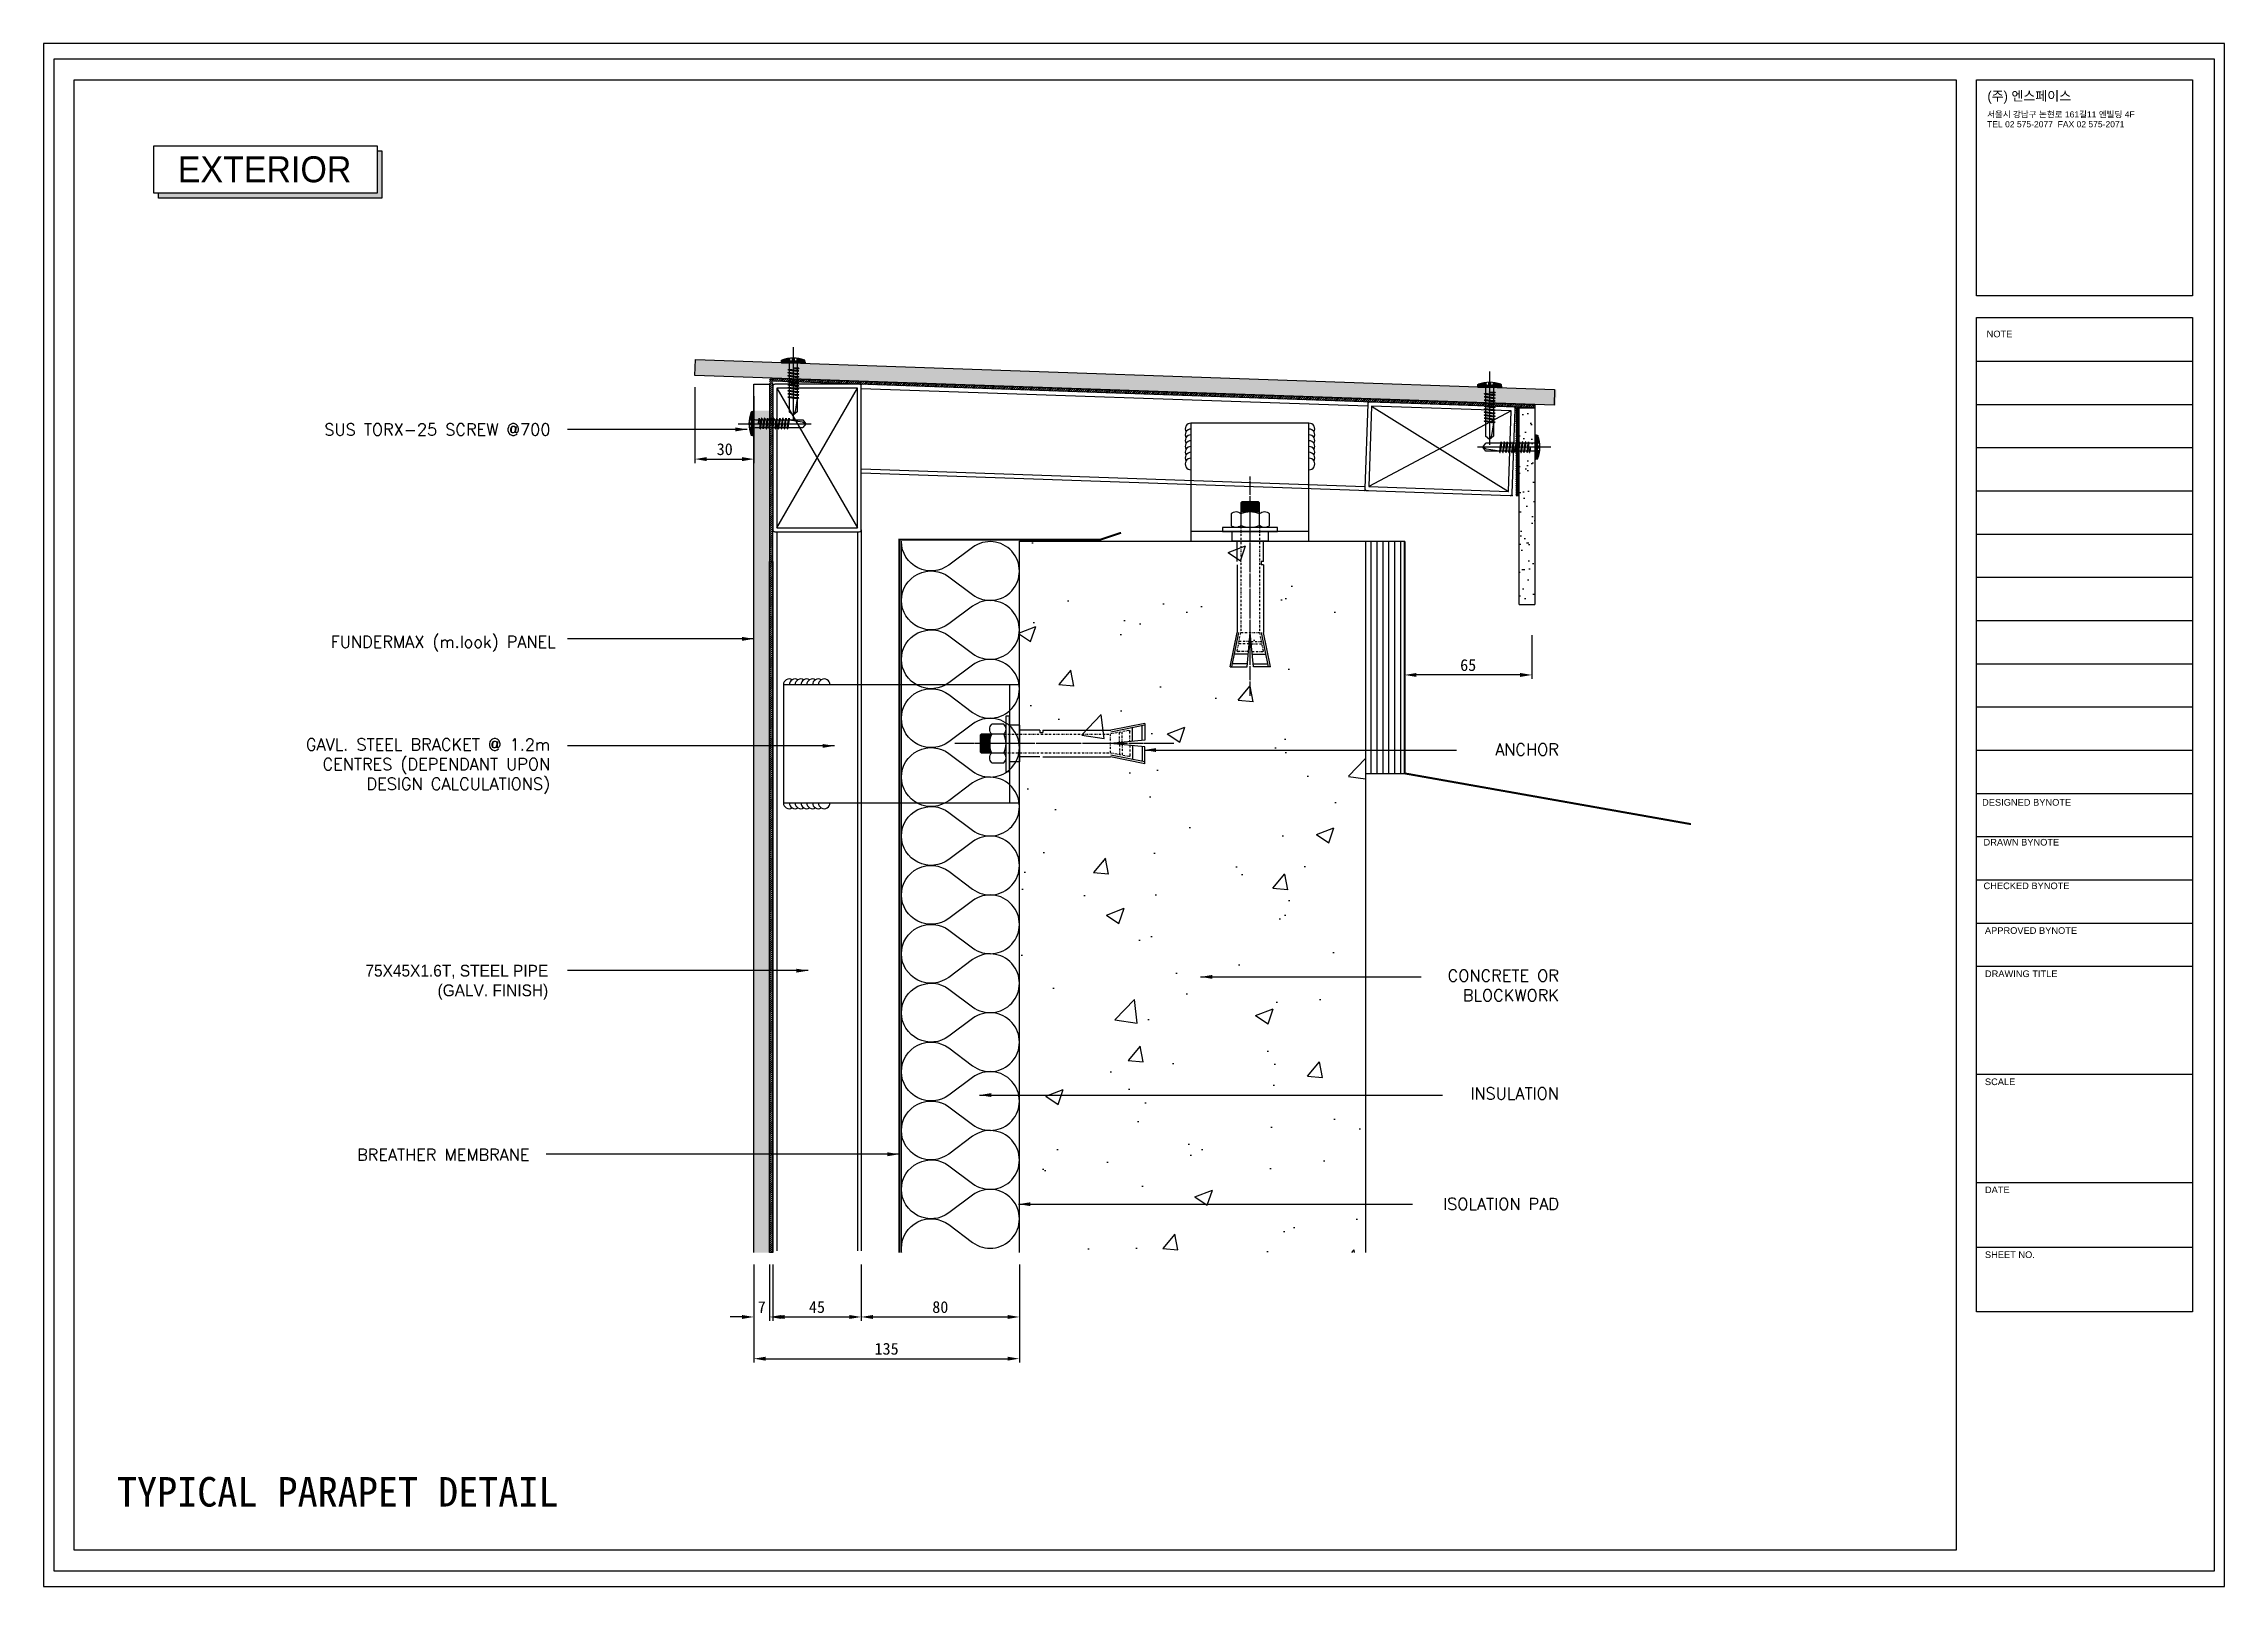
# Model space of a CAD drawing. Header units: millimetres. Extents: x 6755 to 21493, y 282 to 5565.
# Drawn here: x 6755 to 7863, y 3419 to 4203 of the extents above; entities that cross this region are included whole.
import ezdxf

# ---------------------------------------------------------------- set-up
doc = ezdxf.new("R2010")
doc.units = ezdxf.units.MM
doc.header["$MEASUREMENT"] = 0
for name, pattern in [('CENTER', [7.75, 7.25, -0.25, 0, -0.25]), ('DASHDOTX2', [2, 1, -0.5, 0, -0.5]), ('HIDDEN', [0.375, 0.25, -0.125])]:
    doc.linetypes.add(name, pattern=pattern)
for name, color, linetype in [('3', 3, 'Continuous'), ('APPLICATION', 3, 'Continuous'), ('Bolt', 1, 'Continuous'), ('BREATHER', 150, 'Continuous'), ('DIM', 1, 'Continuous'), ('Dims', 1, 'Continuous'), ('INSULATION', 2, 'Continuous'), ('Pressings', 3, 'Continuous'), ('Structure', 6, 'Continuous')]:
    doc.layers.add(name, color=color, linetype=linetype)
for name, color, linetype, true_color in [('4', 4, 'Continuous', 0x00ffff), ('nt', 7, 'Continuous', 0x994c00), ('NT Panel', 7, 'Continuous', 0xbfff7f), ('TE 07', 7, 'Continuous', 0x000000), ('TEXT', 2, 'Continuous', 0xffff00)]:
    doc.layers.add(name, color=color, linetype=linetype, true_color=true_color)
doc.styles.add('Arial', font='arial.ttf')
doc.styles.add('HY울릉도L', font='Dotum.ttf')
doc.styles.add('style1', font='simplex.shx')
doc.dimstyles.new('Telling', dxfattribs={"dimscale": 2, "dimtxt": 3, "dimasz": 3, "dimexe": 1, "dimexo": 3, "dimgap": 1, "dimtad": 1, "dimdec": 1, "dimrnd": 1, "dimdsep": 46, "dimtxsty": 'Standard', "dimcen": 3, "dimclrd": 1, "dimclre": 1, "dimclrt": 2, "dimadec": 0, "dimazin": 0, "dimtfac": 1, "dimtdec": 1, "dimtofl": 0, "dimtmove": 0, "dimatfit": 0, "dimfxl": 1, "dimtolj": 1, "dimtzin": 0, "dimlwe": -1, "dimarcsym": 0})
pattern_1 = [(45, (2816.1184, -1741.78395), (-0.5, 0.5), [])]

msp = doc.modelspace()

# ---------------------------------------------------------------- texts
at = {"layer": 'TEXT', "color": 7, "style": 'HY울릉도L'}
msp.add_text('EXTERIOR', height=13.2001, dxfattribs=at).set_placement((6822.796, 4132.197))
at = {"layer": 'TEXT'}
msp.add_text('TYPICAL PARAPET DETAIL', height=15, dxfattribs=at).set_placement((6791.881, 3459.148))
at = {"layer": 'TEXT', "char_height": 6, "style": 'style1'}
for s, insert, width, attachment_point in [('\\pxqr;SUS TORX-25 SCREW @700', (6864.653, 4009.517), 147.63272, 1), ('\\pxqr;FUNDERMAX (m.look) PANEL', (7014.994, 3901.656), 153.91383, 3), ('\\pxqr;GAVL. STEEL BRACKET @ 1.2m CENTRES (DEPENDANT UPON DESIGN CALCULATIONS)', (6864.494, 3849.446), 147.63272, 1), ('ANCHOR', (7525.017, 3846.925), 147.63272, 3), ('{\\fHY울릉도L|b0|i0|c129|p18;75X45X1.6T, STEEL PIPE \\P(GALV. FINISH)}', (7011.141, 3734.501), 168.52677, 3), ('CONCRETE OR \\PBLOCKWORK', (7525.017, 3732.01), 147.63272, 3), ('INSULATION', (7525.017, 3672.076), 63.01319, 3), ('\\pxqr;BREATHER MEMBRANE', (7001.651, 3640.958), 147.63272, 3), ('ISOLATION PAD', (7525.017, 3615.958), 147.63272, 3)]:
    msp.add_mtext(s, dxfattribs=dict(at, insert=insert, width=width, attachment_point=attachment_point))

# ---------------------------------------------------------------- blocks, each defined once
blk = doc.blocks.new('AL-TEMPLATE')
at = {"color": 9, "true_color": 0xc0c0c0}
for p, q in [((2716.82, 1392.97), (2800.02, 1392.97)), ((2716.82, 1376.33), (2800.02, 1376.33)), ((2716.82, 1359.69), (2800.02, 1359.69)), ((2716.82, 1343.05), (2800.02, 1343.05)), ((2716.82, 1326.41), (2800.02, 1326.41)), ((2716.82, 1309.77), (2800.02, 1309.77)), ((2716.82, 1293.13), (2800.02, 1293.13)), ((2716.82, 1276.49), (2800.02, 1276.49)), ((2716.82, 1259.85), (2800.02, 1259.85)), ((2716.82, 1243.21), (2800.02, 1243.21)), ((2716.82, 1209.93), (2800.02, 1209.93)), ((2716.82, 1193.29), (2800.02, 1193.29)), ((2716.82, 1176.65), (2800.02, 1176.65)), ((2716.82, 1118.41), (2800.02, 1118.41)), ((2716.82, 1076.81), (2800.02, 1076.81)), ((2716.82, 1051.85), (2800.02, 1051.85))]:
    blk.add_line(p, q, dxfattribs=at)
for points in [[(1976.34, 1509.45), (2808.34, 1509.45), (2808.34, 927.05), (1976.34, 927.05)], [(2716.82, 1501.32), (2800.02, 1501.32), (2800.02, 1418.12), (2716.82, 1418.12)], [(2716.82, 1409.8), (2800.02, 1409.8), (2800.02, 1026.89), (2716.82, 1026.89)]]:
    blk.add_lwpolyline(points, close=True, dxfattribs=at)
for points in [[(2716.82, 1226.57), (2800.02, 1226.57)], [(2716.82, 1160.01), (2800.02, 1160.01)]]:
    blk.add_lwpolyline(points, dxfattribs=at)
at = {"layer": 'nt', "color": 254, "linetype": 'Continuous', "true_color": 0xd6d6d6}
blk.add_lwpolyline([(1972.34, 1515.25), (1972.34, 921.25), (2812.34, 921.25), (2812.34, 1515.25)], close=True, dxfattribs=at)
at = {"layer": 'TE 07'}
blk.add_lwpolyline([(1984.07, 1501.32), (2709.08, 1501.32), (2709.08, 935.18), (1984.07, 935.18)], close=True, dxfattribs=at)
at = {"color": 150, "true_color": 0x007fff, "insert": (2721.06, 1496.93), "char_height": 3.6698, "width": 35.1369, "attachment_point": 1, "line_spacing_factor": 0.963855}
blk.add_mtext('\\fExpo M;(주) 엔스페이스', dxfattribs=at)
at = {"color": 7, "true_color": 0xffffff, "insert": (2720.94, 1489.17), "char_height": 2.3487, "width": 61.8214, "attachment_point": 1, "line_spacing_factor": 0.963855, "style": 'Arial'}
blk.add_mtext('\\fArial;서울시 강남구 논현로 161길11 엔빌딩 4F\\PTEL 02 575-2077  FAX 02 575-2071', dxfattribs=at)
at = {"color": 9, "true_color": 0xc0c0c0, "char_height": 2.5559, "attachment_point": 1, "line_spacing_factor": 0.963855}
for s, insert, width in [('\\fArial;NOTE', (2720.76, 1404.73), 11.9173), ('\\fArial;DESIGNED BYNOTE', (2719.01, 1224.39), 36.0906), ('\\fArial;DRAWN BYNOTE', (2719.56, 1209.04), 30.9788), ('\\fArial;CHECKED BYNOTE', (2719.56, 1192.25), 35.0282), ('\\fArial;APPROVED BYNOTE', (2720.1, 1175.04), 37.5533), ('\\fArial;DRAWING TITLE', (2720.1, 1158.4), 29.8086), ('\\fArial;SCALE', (2720.1, 1116.8), 13.8111), ('\\fArial;DATE', (2720.1, 1075.2), 11.517), ('\\fArial;SHEET NO.', (2720.1, 1050.24), 21.1247)]:
    blk.add_mtext(s, dxfattribs=dict(at, insert=insert, width=width))
blk = doc.blocks.new('*D86')
at = {"layer": 'Defpoints', "color": 0, "transparency": 16777216}
for p in [(7446.6, 3908), (7511.3, 3908), (7446.6, 3881.8)]:
    blk.add_point(p, dxfattribs=at)
at = {"layer": 'Dims', "color": 1, "transparency": 16777216}
for p, q in [((7446.6, 3902), (7446.6, 3879.8)), ((7511.3, 3902), (7511.3, 3879.8))]:
    blk.add_line(p, q, dxfattribs=at)
at = {"layer": 'Dims', "color": 1, "lineweight": -2, "transparency": 16777216}
blk.add_line((7505.3, 3881.8), (7452.6, 3881.8), dxfattribs=at)
at = {"layer": 'Dims', "color": 1, "transparency": 16777216}
for points in [[(7452.6, 3882.8), (7452.6, 3880.8), (7446.6, 3881.8)], [(7505.3, 3882.8), (7505.3, 3880.8), (7511.3, 3881.8)]]:
    blk.add_solid(points, dxfattribs=at)
at = {"layer": 'Dims', "color": 2, "transparency": 16777216, "insert": (7478.9, 3886.8), "char_height": 6, "attachment_point": 5}
blk.add_mtext('\\A1;65', dxfattribs=at)
blk = doc.blocks.new('*D87')
at = {"layer": 'Defpoints', "color": 0, "transparency": 16777216}
for p in [(7085.7, 4034.1), (7115.7, 4029.5), (7115.7, 3991.5)]:
    blk.add_point(p, dxfattribs=at)
at = {"layer": 'Dims', "color": 1, "transparency": 16777216}
for p, q in [((7085.7, 4028.1), (7085.7, 3989.5)), ((7115.7, 4023.5), (7115.7, 3989.5))]:
    blk.add_line(p, q, dxfattribs=at)
at = {"layer": 'Dims', "color": 1, "lineweight": -2, "transparency": 16777216}
blk.add_line((7091.7, 3991.5), (7109.7, 3991.5), dxfattribs=at)
at = {"layer": 'Dims', "color": 1, "transparency": 16777216}
for points in [[(7091.7, 3992.5), (7091.7, 3990.5), (7085.7, 3991.5)], [(7109.7, 3992.5), (7109.7, 3990.5), (7115.7, 3991.5)]]:
    blk.add_solid(points, dxfattribs=at)
at = {"layer": 'Dims', "color": 2, "transparency": 16777216, "insert": (7100.9, 3996.5), "char_height": 6, "attachment_point": 5}
blk.add_mtext('\\A1;30', dxfattribs=at)
blk = doc.blocks.new('al-anchor')
at = {"layer": 'Bolt', "linetype": 'CENTER'}
blk.add_line((450.1, 842.4), (450.1, 731), dxfattribs=at)
at = {"layer": 'Bolt'}
for p, q in [((439.9, 827.7), (443.4, 810.2)), ((439.9, 827.7), (448.5, 827.7)), ((440.8, 827.7), (444.3, 810.3)), ((448.6, 826.2), (441.2, 826.2)), ((449.1, 821.3), (442.1, 821.3)), ((448.5, 827.7), (450.1, 810.2)), ((451.8, 827.7), (450.1, 810.2)), ((451.2, 821.3), (458.2, 821.3)), ((451.7, 826.2), (459.1, 826.2)), ((460.4, 827.7), (451.8, 827.7)), ((459.4, 827.7), (455.9, 810.3)), ((460.4, 827.7), (456.9, 810.3)), ((443.4, 775.8), (443.4, 810.2)), ((456.9, 775.8), (456.9, 810.3)), ((443.4, 774.2), (443.4, 763.9)), ((455.7, 774.2), (455.7, 775.8)), ((456.9, 775.8), (455.7, 775.8)), ((456.9, 774.2), (455.7, 774.2)), ((456.9, 774.2), (456.9, 763.9)), ((440.4, 749.9), (440.4, 755.9)), ((440.9, 763.9), (440.9, 758.9)), ((459.4, 763.9), (440.9, 763.9)), ((445.4, 744.4), (445.4, 755.9)), ((454.9, 755.9), (454.9, 744.4)), ((459.4, 763.9), (459.4, 758.9)), ((459.9, 755.9), (459.9, 749.9)), ((454.9, 748.9), (445.4, 748.9)), ((454.9, 748.4), (445.4, 748.4)), ((454.9, 747.9), (445.4, 747.9)), ((454.9, 747.4), (445.4, 747.4)), ((454.9, 746.9), (445.4, 746.9)), ((454.9, 746.4), (445.4, 746.4)), ((454.9, 745.9), (445.4, 745.9)), ((454.9, 745.4), (445.4, 745.4)), ((454.9, 744.9), (445.4, 744.9)), ((454.9, 744.4), (445.4, 744.4)), ((445.4, 744.4), (445.9, 743.9)), ((454.4, 743.9), (445.9, 743.9)), ((454.4, 743.9), (454.9, 744.4))]:
    blk.add_line(p, q, dxfattribs=at)
at = {"layer": 'Bolt', "linetype": 'DASHDOTX2'}
for p, q in [((443.5, 819.5), (445.3, 810.3)), ((449.2, 820), (444, 820)), ((449.6, 816.1), (444.1, 816.1)), ((449.7, 814.8), (444.4, 814.8)), ((445.4, 755.9), (445.4, 810.2)), ((445.4, 810.2), (454.9, 810.2)), ((450.6, 814.8), (455.9, 814.8)), ((450.7, 816.1), (456.1, 816.1)), ((451.1, 820), (456.3, 820)), ((454.9, 755.9), (454.9, 810.2)), ((456.8, 819.5), (455, 810.3))]:
    blk.add_line(p, q, dxfattribs=at)
at = {"layer": 'Bolt'}
blk.add_lwpolyline([(436, 758.9), (464, 758.9), (464, 756.9), (436, 756.9)], close=True, dxfattribs=at)
at = {"layer": 'Bolt', "linetype": 'DASHDOTX2'}
for centre, start, end in [((444, 819.5), 91.5299, 176.3045), ((456.3, 819.5), 3.6955, 88.4701)]:
    blk.add_arc(centre, 0.513, start, end, dxfattribs=at)
at = {"layer": 'Bolt'}
for centre, radius, start, end in [((442.9, 753.3), 3.58, 45.683, 134.317), ((450.1, 745.3), 11.6, 65.7903, 114.2097), ((457.4, 753.3), 3.58, 45.683, 134.317), ((442.9, 752.4), 3.58, 225.683, 314.317), ((450.1, 760.4), 11.6, 245.7903, 294.2097), ((457.4, 752.4), 3.58, 225.683, 314.317)]:
    blk.add_arc(centre, radius, start, end, dxfattribs=at)
blk = doc.blocks.new('75-45_pipe')
at = {"layer": '3', "color": 4}
for p, q in [((-3668.1, 5689.5), (-3739.1, 5648.5)), ((-3739.1, 5689.5), (-3668.1, 5648.5))]:
    blk.add_line(p, q, dxfattribs=at)
blk.add_lwpolyline([(-3740.1, 5646.5), (-3667.1, 5646.5, 0.414214), (-3666.1, 5647.5), (-3666.1, 5690.5, 0.414214), (-3667.1, 5691.5), (-3740.1, 5691.5, 0.414214), (-3741.1, 5690.5), (-3741.1, 5647.5, 0.414214)], format="xyb", close=True, dxfattribs=at)
blk.add_lwpolyline([(-3739.1, 5648.5), (-3668.1, 5648.5), (-3668.1, 5689.5), (-3739.1, 5689.5)], close=True, dxfattribs=at)
at = {"layer": 'DIM'}
for p in [(-3741.1, 5691.5), (-3666.1, 5691.5), (-3741.1, 5646.5), (-3666.1, 5646.5)]:
    blk.add_point(p, dxfattribs=at)
blk = doc.blocks.new('*D127')
at = {"layer": 'Defpoints', "color": 0, "transparency": 16777216}
for p in [(7115.7, 3588.2), (7123.7, 3588.2), (7123.7, 3555.5)]:
    blk.add_point(p, dxfattribs=at)
at = {"layer": 'Dims', "color": 1, "transparency": 16777216}
for p, q in [((7115.7, 3582.2), (7115.7, 3553.5)), ((7123.7, 3582.2), (7123.7, 3553.5))]:
    blk.add_line(p, q, dxfattribs=at)
at = {"layer": 'Dims', "color": 1, "lineweight": -2, "transparency": 16777216}
for p, q in [((7109.7, 3555.5), (7103.7, 3555.5)), ((7129.7, 3555.5), (7135.7, 3555.5))]:
    blk.add_line(p, q, dxfattribs=at)
at = {"layer": 'Dims', "color": 1, "transparency": 16777216}
for points in [[(7109.7, 3556.5), (7109.7, 3554.5), (7115.7, 3555.5)], [(7129.7, 3556.5), (7129.7, 3554.5), (7123.7, 3555.5)]]:
    blk.add_solid(points, dxfattribs=at)
at = {"layer": 'Dims', "color": 2, "transparency": 16777216, "insert": (7119.7, 3560.5), "char_height": 6, "attachment_point": 5}
blk.add_mtext('\\A1;7', dxfattribs=at)
blk = doc.blocks.new('*D128')
at = {"layer": 'Defpoints', "color": 0, "transparency": 16777216}
for p in [(7125.3, 3588.2), (7170.3, 3588.2), (7170.3, 3555.5)]:
    blk.add_point(p, dxfattribs=at)
at = {"layer": 'Dims', "color": 1, "transparency": 16777216}
for p, q in [((7125.3, 3582.2), (7125.3, 3553.5)), ((7170.3, 3582.2), (7170.3, 3553.5))]:
    blk.add_line(p, q, dxfattribs=at)
at = {"layer": 'Dims', "color": 1, "lineweight": -2, "transparency": 16777216}
blk.add_line((7131.3, 3555.5), (7164.3, 3555.5), dxfattribs=at)
at = {"layer": 'Dims', "color": 1, "transparency": 16777216}
for points in [[(7131.3, 3556.5), (7131.3, 3554.5), (7125.3, 3555.5)], [(7164.3, 3556.5), (7164.3, 3554.5), (7170.3, 3555.5)]]:
    blk.add_solid(points, dxfattribs=at)
at = {"layer": 'Dims', "color": 2, "transparency": 16777216, "insert": (7147.8, 3560.5), "char_height": 6, "attachment_point": 5}
blk.add_mtext('\\A1;45', dxfattribs=at)
blk = doc.blocks.new('*D129')
at = {"layer": 'Defpoints', "color": 0, "transparency": 16777216}
for p in [(7170.3, 3587.6), (7250.7, 3587.6), (7250.7, 3555.5)]:
    blk.add_point(p, dxfattribs=at)
at = {"layer": 'Dims', "color": 1, "transparency": 16777216}
for p, q in [((7170.3, 3581.6), (7170.3, 3553.5)), ((7250.7, 3581.6), (7250.7, 3553.5))]:
    blk.add_line(p, q, dxfattribs=at)
at = {"layer": 'Dims', "color": 1, "lineweight": -2, "transparency": 16777216}
blk.add_line((7176.3, 3555.5), (7244.7, 3555.5), dxfattribs=at)
at = {"layer": 'Dims', "color": 1, "transparency": 16777216}
for points in [[(7176.3, 3556.5), (7176.3, 3554.5), (7170.3, 3555.5)], [(7244.7, 3556.5), (7244.7, 3554.5), (7250.7, 3555.5)]]:
    blk.add_solid(points, dxfattribs=at)
at = {"layer": 'Dims', "color": 2, "transparency": 16777216, "insert": (7210.5, 3560.5), "char_height": 6, "attachment_point": 5}
blk.add_mtext('\\A1;80', dxfattribs=at)
blk = doc.blocks.new('*D130')
at = {"layer": 'Defpoints', "color": 0, "transparency": 16777216}
for p in [(7115.7, 3588.2), (7250.7, 3588.2), (7250.7, 3534.3)]:
    blk.add_point(p, dxfattribs=at)
at = {"layer": 'Dims', "color": 1, "transparency": 16777216}
for p, q in [((7115.7, 3582.2), (7115.7, 3532.3)), ((7250.7, 3582.2), (7250.7, 3532.3))]:
    blk.add_line(p, q, dxfattribs=at)
at = {"layer": 'Dims', "color": 1, "lineweight": -2, "transparency": 16777216}
blk.add_line((7121.7, 3534.3), (7244.7, 3534.3), dxfattribs=at)
at = {"layer": 'Dims', "color": 1, "transparency": 16777216}
for points in [[(7121.7, 3535.3), (7121.7, 3533.3), (7115.7, 3534.3)], [(7244.7, 3535.3), (7244.7, 3533.3), (7250.7, 3534.3)]]:
    blk.add_solid(points, dxfattribs=at)
at = {"layer": 'Dims', "color": 2, "transparency": 16777216, "insert": (7183.2, 3539.3), "char_height": 6, "attachment_point": 5}
blk.add_mtext('\\A1;135', dxfattribs=at)
blk = doc.blocks.new('SDS')
at = {"layer": 'Bolt', "linetype": 'ByBlock'}
h = blk.add_hatch(color=256, dxfattribs=at)
edge = h.paths.add_edge_path()
edge.add_ellipse((2174.7, 2125), major_axis=(0.122, 0.122), ratio=1, start_angle=227.4952, end_angle=310.1753, ccw=False)
edge.add_line((2174.7, 2124.8), (2174.2, 2124.8))
edge.add_ellipse((2174.2, 2125.2), major_axis=(-0.273, 0.273), ratio=1, start_angle=58.6705, end_angle=131.9754, ccw=False)
edge.add_ellipse((2189.6, 2130.8), major_axis=(11.8, 11.8), ratio=1, start_angle=143.5595, end_angle=154.9155, ccw=False)
edge.add_line((2173.1, 2128.3), (2173.9, 2128.3))
edge.add_line((2173.9, 2128.3), (2174.5, 2130.8))
edge.add_line((2174.5, 2130.8), (2173.9, 2133.3))
edge.add_line((2173.9, 2133.3), (2173.1, 2133.3))
edge.add_ellipse((2189.6, 2130.8), major_axis=(-11.8, 11.8), ratio=1, start_angle=25.0886, end_angle=36.4366, ccw=False)
edge.add_ellipse((2174.2, 2136.4), major_axis=(-0.273, 0.273), ratio=1, start_angle=-41.9754, end_angle=31.5885, ccw=False)
edge.add_line((2174.2, 2136.8), (2174.7, 2136.8))
edge.add_ellipse((2174.7, 2136.7), major_axis=(0.122, 0.122), ratio=1, start_angle=319.8247, end_angle=402.5048, ccw=False)
edge.add_line((2174.9, 2136.7), (2174.9, 2125))
for points in [[(2178.2, 2133.5), (2177.9, 2130.8), (2177.8, 2130.7), (2177.8, 2130.8), (2178.1, 2133.6), (2178.2, 2133.6)], [(2179.4, 2133.6), (2179.4, 2133.6), (2179.4, 2133.6), (2179.4, 2133.5), (2178.8, 2128.1), (2178.7, 2128.1), (2178.7, 2128.1)], [(2180.9, 2133.6), (2180.9, 2133.6), (2181, 2133.6), (2181, 2133.5), (2180.3, 2128.1), (2180.3, 2128.1), (2180.2, 2128.1)], [(2182.4, 2133.6), (2182.5, 2133.6), (2182.5, 2133.6), (2182.5, 2133.5), (2181.9, 2128.1), (2181.8, 2128.1), (2181.8, 2128.1)], [(2184, 2133.6), (2184, 2133.6), (2184, 2133.6), (2184.1, 2133.5), (2183.4, 2128.1), (2183.4, 2128.1), (2183.3, 2128.1)], [(2185.5, 2133.6), (2185.6, 2133.6), (2185.6, 2133.6), (2185.6, 2133.5), (2185, 2128.1), (2184.9, 2128.1), (2184.9, 2128.1)], [(2187.1, 2133.6), (2187.1, 2133.6), (2187.1, 2133.6), (2187.2, 2133.5), (2186.5, 2128.1), (2186.5, 2128.1), (2186.4, 2128.1)], [(2188.6, 2133.6), (2188.7, 2133.6), (2188.7, 2133.6), (2188.7, 2133.5), (2188.1, 2128.1), (2188, 2128.1), (2187.9, 2128.1)], [(2190.1, 2133.6), (2190.2, 2133.6), (2190.2, 2133.6), (2190.2, 2133.5), (2189.6, 2128.1), (2189.5, 2128.1), (2189.5, 2128.1)], [(2191.7, 2133.6), (2191.7, 2133.6), (2191.8, 2133.6), (2191.8, 2133.5), (2191.1, 2128.1), (2191.1, 2128.1), (2191, 2128.1)], [(2193.2, 2133.6), (2193.3, 2133.6), (2193.3, 2133.6), (2193.3, 2133.5), (2192.7, 2128.1), (2192.6, 2128.1), (2192.6, 2128.1)]]:
    blk.add_hatch(color=256, dxfattribs=at).paths.add_polyline_path(points)
at = {"layer": 'Bolt', "linetype": 'CENTER', "ltscale": 10}
blk.add_line((2167.4, 2130.8), (2204.6, 2130.8), dxfattribs=at)
at = {"layer": 'Bolt'}
for p, q in [((2176.2, 2132.8), (2177.9, 2132.8)), ((2177.8, 2130.8), (2178.1, 2133.6)), ((2177.8, 2130.8), (2177.9, 2132.8)), ((2178.1, 2133.6), (2177.9, 2132.8)), ((2177.9, 2130.8), (2178.2, 2133.5)), ((2177.9, 2130.8), (2178.4, 2132.8)), ((2178.2, 2133.6), (2178.4, 2132.8)), ((2178.4, 2132.8), (2179.1, 2132.8)), ((2178.5, 2128.8), (2179.1, 2132.8)), ((2178.7, 2128.1), (2179.4, 2133.6)), ((2178.8, 2128.1), (2179.5, 2133.5)), ((2179, 2128.8), (2179.6, 2132.8)), ((2179.3, 2133.6), (2179.1, 2132.8)), ((2179.4, 2133.6), (2179.6, 2132.8)), ((2179.6, 2132.8), (2180.4, 2132.8)), ((2179.6, 2132.8), (2180.7, 2132.8)), ((2180, 2128.8), (2180.7, 2132.8)), ((2180.2, 2128.1), (2180.9, 2133.6)), ((2180.3, 2128.1), (2181, 2133.5)), ((2180.5, 2128.8), (2181.2, 2132.8)), ((2180.9, 2133.6), (2180.7, 2132.8)), ((2181, 2133.6), (2181.2, 2132.8)), ((2181.2, 2132.8), (2181.9, 2132.8)), ((2181.2, 2132.8), (2182.2, 2132.8)), ((2181.6, 2128.8), (2182.2, 2132.8)), ((2181.8, 2128.1), (2182.4, 2133.6)), ((2181.9, 2128.1), (2182.5, 2133.5)), ((2182.1, 2128.8), (2182.7, 2132.8)), ((2182.4, 2133.6), (2182.2, 2132.8)), ((2182.5, 2133.6), (2182.7, 2132.8)), ((2182.7, 2132.8), (2183.4, 2132.8)), ((2182.7, 2132.8), (2183.7, 2132.8)), ((2183.1, 2128.8), (2183.7, 2132.8)), ((2183.3, 2128.1), (2184, 2133.6)), ((2183.4, 2128.1), (2184.1, 2133.5)), ((2183.6, 2128.8), (2184.2, 2132.8)), ((2183.9, 2133.6), (2183.7, 2132.8)), ((2184, 2133.6), (2184.2, 2132.8)), ((2184.2, 2132.8), (2185, 2132.8)), ((2184.2, 2132.8), (2185.3, 2132.8)), ((2184.7, 2128.8), (2185.3, 2132.8)), ((2184.9, 2128.1), (2185.5, 2133.6)), ((2185, 2128.1), (2185.6, 2133.5)), ((2185.2, 2128.8), (2185.8, 2132.8)), ((2185.5, 2133.6), (2185.3, 2132.8)), ((2185.6, 2133.6), (2185.8, 2132.8)), ((2185.8, 2132.8), (2186.5, 2132.8)), ((2185.8, 2132.8), (2186.8, 2132.8)), ((2186.2, 2128.8), (2186.8, 2132.8)), ((2186.4, 2128.1), (2187.1, 2133.6)), ((2186.5, 2128.1), (2187.2, 2133.5)), ((2186.7, 2128.8), (2187.3, 2132.8)), ((2187, 2133.6), (2186.8, 2132.8)), ((2187.1, 2133.6), (2187.3, 2132.8)), ((2187.3, 2132.8), (2188.1, 2132.8)), ((2187.3, 2132.8), (2188.4, 2132.8)), ((2187.7, 2128.8), (2188.4, 2132.8)), ((2187.9, 2128.1), (2188.6, 2133.6)), ((2188.1, 2128.1), (2188.7, 2133.5)), ((2188.2, 2128.8), (2188.9, 2132.8)), ((2188.6, 2133.6), (2188.4, 2132.8)), ((2188.7, 2133.6), (2188.9, 2132.8)), ((2188.9, 2132.8), (2189.6, 2132.8)), ((2188.9, 2132.8), (2189.9, 2132.8)), ((2189.3, 2128.8), (2189.9, 2132.8)), ((2189.5, 2128.1), (2190.1, 2133.6)), ((2189.6, 2128.1), (2190.2, 2133.5)), ((2189.8, 2128.8), (2190.4, 2132.8)), ((2190.1, 2133.6), (2189.9, 2132.8)), ((2190.2, 2133.6), (2190.4, 2132.8)), ((2190.4, 2132.8), (2191.1, 2132.8)), ((2190.4, 2132.8), (2191.5, 2132.8)), ((2190.8, 2128.8), (2191.5, 2132.8)), ((2191, 2128.1), (2191.7, 2133.6)), ((2191.1, 2128.1), (2191.8, 2133.5)), ((2191.3, 2128.8), (2191.9, 2132.8)), ((2191.6, 2133.6), (2191.5, 2132.8)), ((2191.8, 2133.6), (2191.9, 2132.8)), ((2191.9, 2132.8), (2192.7, 2132.8)), ((2191.9, 2132.8), (2193, 2132.8)), ((2192.4, 2128.8), (2193, 2132.8)), ((2192.6, 2128.1), (2193.2, 2133.6)), ((2192.7, 2128.1), (2193.3, 2133.5)), ((2192.9, 2128.8), (2193.5, 2132.8)), ((2193.2, 2133.6), (2193, 2132.8)), ((2193, 2132.8), (2200.3, 2132.8)), ((2193.3, 2133.6), (2193.5, 2132.8)), ((2193.5, 2132.8), (2200, 2131.8)), ((2200, 2131.8), (2201.9, 2130.8)), ((2200.3, 2132.8), (2201.9, 2130.8)), ((2201.9, 2130.8), (2200.3, 2128.8)), ((2176.2, 2128.8), (2178.5, 2128.8)), ((2178.7, 2128.1), (2178.5, 2128.8)), ((2178.8, 2128.1), (2179, 2128.8)), ((2179, 2128.8), (2180, 2128.8)), ((2180.2, 2128.1), (2180, 2128.8)), ((2180.3, 2128.1), (2180.5, 2128.8)), ((2180.5, 2128.8), (2181.6, 2128.8)), ((2181.8, 2128.1), (2181.6, 2128.8)), ((2181.9, 2128.1), (2182.1, 2128.8)), ((2182.1, 2128.8), (2183.1, 2128.8)), ((2183.3, 2128.1), (2183.1, 2128.8)), ((2183.4, 2128.1), (2183.6, 2128.8)), ((2183.6, 2128.8), (2184.7, 2128.8)), ((2184.9, 2128.1), (2184.7, 2128.8)), ((2185, 2128.1), (2185.2, 2128.8)), ((2185.2, 2128.8), (2186.2, 2128.8)), ((2186.4, 2128.1), (2186.2, 2128.8)), ((2186.5, 2128.1), (2186.7, 2128.8)), ((2186.7, 2128.8), (2187.7, 2128.8)), ((2187.9, 2128.1), (2187.7, 2128.8)), ((2188.1, 2128.1), (2188.2, 2128.8)), ((2188.2, 2128.8), (2189.3, 2128.8)), ((2189.5, 2128.1), (2189.3, 2128.8)), ((2189.6, 2128.1), (2189.8, 2128.8)), ((2189.8, 2128.8), (2190.8, 2128.8)), ((2191, 2128.1), (2190.8, 2128.8)), ((2191.1, 2128.1), (2191.3, 2128.8)), ((2191.3, 2128.8), (2200.3, 2128.8)), ((2192.6, 2128.1), (2192.4, 2128.8)), ((2192.7, 2128.1), (2192.9, 2128.8))]:
    blk.add_line(p, q, dxfattribs=at)
for points in [[(2172.9, 2131.3), (2174.4, 2131.3)], [(2172.9, 2130.8), (2174.5, 2130.8)], [(2172.9, 2130.3), (2174.4, 2130.3)], [(2173, 2132.7), (2174, 2132.7)], [(2173, 2128.9), (2174, 2128.9)], [(2173.1, 2133.3), (2173.9, 2133.3)], [(2173.9, 2128.3), (2174.5, 2130.8), (2173.9, 2133.3)], [(2174.7, 2136.8), (2174.2, 2136.8)], [(2174.9, 2125), (2174.9, 2136.6)], [(2173.1, 2128.3), (2173.9, 2128.3)], [(2174.7, 2124.8), (2174.2, 2124.8)]]:
    blk.add_lwpolyline(points, dxfattribs=at)
for points in [[(2174.2, 2136.8, 0.333092), (2173.9, 2136.5, 30.48754)], [(2174.7, 2136.8, -0.452147), (2174.9, 2136.6, -30.48754)], [(2174.2, 2124.8, -0.333092), (2173.9, 2125.1, -30.48754)], [(2174.7, 2124.8, 0.452147), (2174.9, 2125, 30.48754)]]:
    blk.add_lwpolyline(points, format="xyb", dxfattribs=at)
at = {"layer": 'Bolt', "linetype": 'ByBlock'}
for points in [[(2175.4, 2136.8, 1.038004), (2174.9, 2136.8, 0.043022)], [(2174.9, 2134.1, 0.427063), (2176.2, 2132.8, -4.42658)], [(2175.4, 2134.1, -1.169667), (2174.9, 2134.1, -0.043022)], [(2174.9, 2127.6, -0.447194), (2176.2, 2128.8, 4.42658)], [(2175.4, 2127.6, 1.03754), (2174.9, 2127.6, 0.043022)], [(2175.4, 2124.9, -1.038004), (2174.9, 2124.9, -0.043022)]]:
    blk.add_lwpolyline(points, format="xyb", dxfattribs=at)
for points in [[(2174.9, 2136.8), (2174.9, 2124.9)], [(2175.4, 2124.9), (2175.4, 2136.8)], [(2178.2, 2133.5), (2177.9, 2130.8), (2177.8, 2130.7), (2177.8, 2130.8), (2178.1, 2133.6), (2178.2, 2133.6), (2178.2, 2133.5)]]:
    blk.add_lwpolyline(points, dxfattribs=at)
at = {"layer": 'Bolt'}
for centre, radius, start, end in [((2189.6, 2130.8), 16.7, 160.0886, 199.9114), ((2177.8, 2130.8), 0.0602, 200.6851, 319.2729), ((2178.1, 2133.5), 0.0925, 60.0754, 130.1339), ((2179.4, 2133.5), 0.0925, 60.0754, 130.1339), ((2180.9, 2133.5), 0.0925, 60.0754, 130.1339), ((2182.5, 2133.5), 0.0925, 60.0754, 130.1339), ((2184, 2133.5), 0.0925, 60.0754, 130.1339), ((2185.5, 2133.5), 0.0925, 60.0754, 130.1339), ((2187.1, 2133.5), 0.0925, 60.0754, 130.1339), ((2188.6, 2133.5), 0.0925, 60.0754, 130.1339), ((2190.2, 2133.5), 0.0925, 60.0754, 130.1339), ((2191.7, 2133.5), 0.0925, 60.0754, 130.1339), ((2193.2, 2133.5), 0.0925, 60.0754, 130.1339), ((2178.7, 2128.2), 0.0925, 240.0754, 310.1339), ((2180.3, 2128.2), 0.0925, 240.0754, 310.1339), ((2181.8, 2128.2), 0.0925, 240.0754, 310.1339), ((2183.4, 2128.2), 0.0925, 240.0754, 310.1339), ((2184.9, 2128.2), 0.0925, 240.0754, 310.1339), ((2186.5, 2128.2), 0.0925, 240.0754, 310.1339), ((2188, 2128.2), 0.0925, 240.0754, 310.1339), ((2189.5, 2128.2), 0.0925, 240.0754, 310.1339), ((2191.1, 2128.2), 0.0925, 240.0754, 310.1339), ((2192.6, 2128.2), 0.0925, 240.0754, 310.1339)]:
    blk.add_arc(centre, radius, start, end, dxfattribs=at)

# ---------------------------------------------------------------- dimensions: what is measured, and where the dimension line sits
at = {"layer": 'Dims'}
for base, p1, p2, text, picture, middle in [((7115.732, 3991.533), (7085.732, 4034.051), (7115.732, 4029.54), '30', '*D87', (7100.874, 3991.533)), ((7123.732, 3555.466), (7115.732, 3588.205), (7123.732, 3588.205), '7', '*D127', (7119.732, 3555.466))]:
    dim = msp.add_linear_dim(base=base, p1=p1, p2=p2, text=text, dimstyle='Telling', dxfattribs=at)
    dim.commit()
    dim.dimension.update_dxf_attribs({"geometry": picture, "text_midpoint": middle, "dimtype": 160})
dim = msp.add_linear_dim(base=(7446.624, 3881.801), p1=(7511.262, 3908.02), p2=(7446.624, 3908.02), dimstyle='Telling', dxfattribs=at)
dim.commit()
dim.dimension.update_dxf_attribs({"geometry": '*D86', "text_midpoint": (7478.943, 3881.801), "dimtype": 160})
for base, p1, p2, picture, middle in [((7250.732, 3534.251), (7115.732, 3588.205), (7250.732, 3588.205), '*D130', (7183.232, 3539.251)), ((7170.332, 3555.466), (7125.332, 3588.205), (7170.332, 3588.205), '*D128', (7147.832, 3560.466)), ((7250.732, 3555.466), (7170.332, 3587.58), (7250.732, 3587.58), '*D129', (7210.532, 3560.466))]:
    dim = msp.add_linear_dim(base=base, p1=p1, p2=p2, dimstyle='Telling', dxfattribs=at)
    dim.commit()
    dim.dimension.update_dxf_attribs({"geometry": picture, "text_midpoint": middle})

# ---------------------------------------------------------------- hatches: boundary and pattern name
h = msp.add_hatch()
h.set_pattern_fill('JIS_WOOD', color=256, style=0)
h.set_pattern_definition(pattern_1)
h.paths.add_polyline_path([(7125.33, 4032.666), (7123.731, 4032.753), (7123.732, 3588.205), (7125.332, 3588.205)])
h = msp.add_hatch()
h.set_pattern_fill('JIS_WOOD', color=256, style=0)
h.set_pattern_definition(pattern_1)
h.paths.add_polyline_path([(7125.414, 4032.67), (7125.358, 4031.071), (7512.811, 4017.586), (7512.811, 4019.187)])
h = msp.add_hatch()
h.set_pattern_fill('NET3', color=256, scale=0.15, style=0)
h.set_pattern_definition([(0, (8322.6871, 4.3475), (0, 0.47625), []), (60, (8322.6871, 4.3475), (-0.4124446, 0.238125), []), (120, (8322.6871, 4.3475), (-0.4124446, -0.238125), [])])
h.paths.add_polyline_path([(7503.211, 3972.932), (7504.811, 3972.886), (7504.811, 4017.586), (7503.211, 4017.586)])
at = {"layer": 'DIM'}
msp.add_hatch(color=6, dxfattribs=at).paths.add_polyline_path([(6926.507, 4148.229), (6924.11, 4148.229), (6924.11, 4126.693), (6813.075, 4126.693), (6813.075, 4124.133), (6926.507, 4124.133)])
at = {"layer": 'NT Panel'}
h = msp.add_hatch(dxfattribs=at)
h.set_pattern_fill('AR-SAND', color=30, scale=0.2, angle=88.006785, style=0)
h.set_pattern_definition([(125.50679, (12832.689, 5714.837), (-9.793473, 0.020634), [0, -7.7216, 0, -8.636, 0, -8.255]), (95.50679, (12832.689, 5714.837), (-14.01513, 9.483666), [0, -4.1656, 0, -6.9596, 0, -2.667]), (55.50679, (12832.472, 5708.593), (0.521506, 15.811275), [0, -2.54, 0, -9.144, 0, -11.938]), (45.50679, (12832.472, 5708.593), (-3.92474, 15.416964), [0, -1.27, 0, -5.9944, 0, -6.858])])
h.paths.add_polyline_path([(7523.508, 4018.815), (7523.786, 4026.81), (7086.01, 4042.046), (7085.732, 4034.051)])
h = msp.add_hatch(dxfattribs=at)
h.set_pattern_fill('AR-SAND', color=30, scale=0.2, style=0)
h.set_pattern_definition([(37.5, (8995.387, -1658.774), (-0.320006, 9.788265), [0, -7.7216, 0, -8.636, 0, -8.255]), (7.5, (8995.387, -1658.774), (8.990466, 14.336502), [0, -4.1656, 0, -6.9596, 0, -2.667]), (327.5, (8989.139, -1658.774), (15.819847, 0.028744), [0, -2.54, 0, -9.144, 0, -11.938]), (317.5, (8989.139, -1658.774), (15.27113, 4.458586), [0, -1.27, 0, -5.9944, 0, -6.858])])
h.paths.add_polyline_path([(7115.732, 3588.205), (7123.732, 3588.205), (7123.732, 4016.14), (7115.732, 4016.14)])
h = msp.add_hatch(dxfattribs=at)
h.set_pattern_fill('AR-SAND', color=30, scale=0.2, style=0)
h.set_pattern_definition([(37.5, (9384.467, -1657.328), (-0.320006, 9.788265), [0, -7.7216, 0, -8.636, 0, -8.255]), (7.5, (9384.467, -1657.328), (8.990466, 14.336502), [0, -4.1656, 0, -6.9596, 0, -2.667]), (327.5, (9378.2184, -1657.328), (15.819847, 0.028744), [0, -2.54, 0, -9.144, 0, -11.938]), (317.5, (9378.218, -1657.328), (15.27113, 4.458586), [0, -1.27, 0, -5.9944, 0, -6.858])])
h.paths.add_polyline_path([(7504.811, 3917.586), (7512.811, 3917.586), (7512.811, 4017.586), (7504.811, 4017.586)])
at = {"layer": 'Structure'}
h = msp.add_hatch(dxfattribs=at)
h.set_pattern_fill('AR-CONC', color=256, scale=0.5, style=0)
h.set_pattern_definition([(50, (-7833.185, 2190.72), (91.09233, -7.96954), [9.525, -104.775]), (355, (-7833.19, 2190.72), (-17.6214, 95.5283), [7.62, -83.82]), (100.451, (-7825.594, 2190.05), (73.47125, 87.55834), [8.095, -89.045]), (46.1842, (-7833.19, 2216.12), (135.5395, -21.0212), [14.2875, -157.1625]), (96.6356, (-7821.89, 2214.36), (118.7021, 123.7128), [12.1425, -133.5675]), (351.184, (-7833.19, 2216.12), (118.7023, 123.7126), [11.43, -125.73]), (21, (-7820.485, 2209.77), (75.80744, -51.13276), [9.525, -104.775]), (326, (-7820.49, 2209.77), (30.901, 92.094), [7.62, -83.82]), (71.4514, (-7814.17, 2205.51), (106.70825, 40.96143), [8.095, -89.045]), (37.5, (-7833.185, 2190.717), (1.5443, 42.27752), [0, -82.804, 0, -85.09, 0, -84.1375]), (7.5, (-7833.185, 2190.717), (33.40983, 50.09029), [0, -48.514, 0, -80.899, 0, -32.0675]), (327.5, (-7861.506, 2190.717), (67.7953, -2.86437), [0, -31.75, 0, -99.06, 0, -131.445]), (317.5, (-7874.206, 2190.717), (74.0646, 12.71325), [0, -41.275, 0, -65.786, 0, -93.345])])
h.paths.add_polyline_path([(7250.732, 3588.205), (7426.624, 3588.205), (7426.624, 3831.759), (7426.624, 3949.759), (7250.732, 3949.759)])

# ---------------------------------------------------------------- linework, layer by layer
at = {"linetype": 'Continuous'}
for p, q in [((7435.624, 3831.759), (7435.624, 3949.759)), ((7438.624, 3831.759), (7438.624, 3949.759)), ((7444.624, 3831.759), (7444.624, 3949.759)), ((7446.624, 3831.759), (7592.023, 3805.999))]:
    msp.add_line(p, q, dxfattribs=at)
for points in [[(7125.358, 4031.071), (7125.414, 4032.67), (7512.811, 4019.187), (7512.811, 4017.586)], [(7123.732, 3939.54), (7125.332, 3939.54), (7125.332, 3588.205), (7123.732, 3588.205)]]:
    msp.add_lwpolyline(points, close=True)
at = {"linetype": 'Continuous', "ltscale": 20, "const_width": 1}
msp.add_lwpolyline([(7446.624, 3949.759), (7446.624, 3831.759)], dxfattribs=at)
at = {"linetype": 'Continuous', "const_width": 1}
msp.add_lwpolyline([(7446.624, 3831.759), (7592.023, 3805.999)], dxfattribs=at)
at = {"color": 8}
for centre, start, end in [((7337.962, 4006.796), 89.998372, 209.998372), ((7337.962, 4003.834), 89.998372, 209.998372), ((7337.962, 4000.871), 89.998372, 209.998372), ((7397.962, 4006.796), 330.001628, 90.001628), ((7397.962, 4003.834), 330.001628, 90.001628), ((7397.962, 4000.871), 330.001628, 90.001628), ((7337.961, 3989.02), 89.998372, 269.998372), ((7337.961, 3997.908), 89.998372, 209.998372), ((7337.961, 3994.945), 89.998372, 209.998372), ((7337.961, 3991.982), 89.998372, 209.998372), ((7397.962, 3997.908), 330.001628, 90.001628), ((7397.962, 3994.945), 330.001628, 90.001628), ((7397.962, 3991.982), 330.001628, 90.001628), ((7397.962, 3989.02), 270.001628, 90.001628), ((7133.695, 3876.804), 60.001628, 180.001628), ((7136.657, 3876.804), 60.001628, 180.001628), ((7139.62, 3876.804), 60.001628, 180.001628), ((7142.583, 3876.804), 60.001628, 180.001628), ((7145.546, 3876.804), 60.001628, 180.001628), ((7148.508, 3876.804), 60.001628, 180.001628), ((7151.471, 3876.804), 0.001628, 180.001628), ((7133.695, 3816.803), 179.998372, 299.998372), ((7136.657, 3816.803), 179.998372, 299.998372), ((7139.62, 3816.803), 179.998372, 299.998372), ((7142.583, 3816.803), 179.998372, 299.998372), ((7145.546, 3816.803), 179.998372, 299.998372), ((7148.508, 3816.803), 179.998372, 299.998372), ((7151.471, 3816.803), 179.998372, 359.998372)]:
    msp.add_arc(centre, 2.963, start, end, dxfattribs=at)
at = {"layer": '3', "color": 4}
for p, q in [((7170.332, 4027.315), (7427.788, 4018.543)), ((7170.332, 3984.478), (7428.262, 3975.502)), ((7170.401, 3986.477), (7426.377, 3977.568)), ((7125.332, 3589.185), (7125.332, 3955.54)), ((7127.332, 3954.54), (7127.332, 3589.185)), ((7168.332, 3954.54), (7168.332, 3589.185)), ((7170.332, 3955.54), (7170.332, 3589.185))]:
    msp.add_line(p, q, dxfattribs=at)
at = {"layer": 'APPLICATION', "linetype": 'Continuous'}
for p, q in [((7426.624, 3949.759), (7446.624, 3949.759)), ((7429.624, 3831.759), (7429.624, 3949.759)), ((7432.624, 3831.759), (7432.624, 3949.759)), ((7435.624, 3831.759), (7435.624, 3949.759)), ((7438.624, 3831.759), (7438.624, 3949.759)), ((7441.624, 3831.759), (7441.624, 3949.759)), ((7444.624, 3831.759), (7444.624, 3949.759)), ((7426.624, 3831.759), (7446.624, 3831.759))]:
    msp.add_line(p, q, dxfattribs=at)
at = {"layer": 'BREATHER', "linetype": 'HIDDEN', "ltscale": 25, "const_width": 1}
msp.add_lwpolyline([(7189.733, 3588.205), (7189.733, 3950.522), (7291.782, 3950.522), (7302.402, 3954.063)], dxfattribs=at)
at = {"layer": 'DIM'}
msp.add_line((7123.793, 3986.098), (7125.332, 3986.044), dxfattribs=at)
at = {"layer": 'DIM', "color": 6}
msp.add_lwpolyline([(6810.678, 4150.79), (6924.11, 4150.79), (6924.11, 4126.693), (6810.678, 4126.693)], close=True, dxfattribs=at)
msp.add_lwpolyline([(6924.11, 4148.229), (6926.507, 4148.229), (6926.507, 4124.133), (6813.075, 4124.133), (6813.075, 4126.693)], dxfattribs=at)
at = {"layer": 'INSULATION'}
msp.add_lwpolyline([(7190.873, 3588.205, -0.03151463), (7190.727, 3590.101, -0.00350122), (7190.729, 3590.312, -0.61720134), (7214.859, 3602.413), (7226.898, 3593.386, 1.98288671), (7226.938, 3617.404), (7214.819, 3608.38, -0.61124568), (7190.73, 3620.3, -0.61592552), (7214.859, 3632.345), (7226.898, 3623.318, 1.98288671), (7226.938, 3647.336), (7214.819, 3638.311, -0.61124555), (7190.73, 3650.231, -0.61592565), (7214.859, 3662.277), (7226.898, 3653.249, 1.98288671), (7226.938, 3677.267), (7214.819, 3668.243, -0.61124553), (7190.73, 3680.163, -0.61592568), (7214.859, 3692.208), (7226.898, 3683.181, 1.98288671), (7226.938, 3707.199), (7214.819, 3698.175, -0.61124574), (7190.73, 3710.095, -0.61592545), (7214.859, 3722.14), (7226.898, 3713.113, 1.98288671), (7226.938, 3737.13), (7214.819, 3728.106, -0.61124518), (7190.73, 3740.026, -0.61592604), (7214.859, 3752.071), (7226.898, 3743.044, 1.98288671), (7226.938, 3767.062), (7214.819, 3758.038, -0.61124506), (7190.73, 3769.958, -0.61592616), (7214.859, 3782.003), (7226.898, 3772.976, 1.98288671), (7226.938, 3796.994), (7214.819, 3787.969, -0.61124503), (7190.73, 3799.889, -0.61592619), (7214.859, 3811.935), (7226.898, 3802.908, 1.98288671), (7226.938, 3826.925), (7214.819, 3817.901, -0.61124525), (7190.73, 3829.821, -0.61592596), (7214.859, 3841.866), (7226.898, 3832.839, 1.98288671), (7226.938, 3856.857), (7214.819, 3847.833, -0.61124575), (7190.73, 3859.753, -0.61592544), (7214.859, 3871.798), (7226.898, 3862.771, 1.98288671), (7226.938, 3886.788), (7214.819, 3877.764, -0.61124564), (7190.73, 3889.684, -0.61592556), (7214.859, 3901.729), (7226.898, 3892.702, 1.98288671), (7226.938, 3916.72), (7214.819, 3907.696, -0.61124561), (7190.73, 3919.616, -0.61592559), (7214.859, 3931.661), (7226.898, 3922.634, 1.98288671), (7226.938, 3946.652), (7214.819, 3937.628, -0.61124583), (7190.73, 3949.548, -0.00350122), (7190.732, 3949.759)], format="xyb", dxfattribs=at)
at = {"layer": 'NT Panel', "color": 30}
for p, q in [((7522.811, 4026.844), (7522.533, 4018.849)), ((7504.811, 3917.586), (7512.811, 3917.586))]:
    msp.add_line(p, q, dxfattribs=at)
for points in [[(7522.533, 4018.849), (7085.732, 4034.051), (7086.01, 4042.046), (7522.811, 4026.844)], [(7115.732, 3588.205), (7115.732, 4029.54), (7123.732, 4029.54), (7123.732, 3588.205)], [(7504.811, 3917.586), (7504.811, 4017.586), (7512.811, 4017.586), (7512.811, 3917.586)]]:
    msp.add_lwpolyline(points, dxfattribs=at)
at = {"layer": 'Pressings'}
for p, q in [((7397.962, 3954.759), (7337.962, 3954.759)), ((7245.732, 3876.803), (7245.732, 3816.803))]:
    msp.add_line(p, q, dxfattribs=at)
for points in [[(7397.962, 3949.759), (7397.959, 4009.759), (7337.962, 4009.759), (7337.962, 3949.759)], [(7250.732, 3876.803), (7130.732, 3876.803), (7130.732, 3816.803), (7250.732, 3816.803)]]:
    msp.add_lwpolyline(points, dxfattribs=at)
at = {"layer": 'Structure', "linetype": 'Continuous'}
msp.add_lwpolyline([(7250.732, 3588.205), (7250.732, 3949.759), (7426.624, 3949.759), (7426.624, 3588.205)], dxfattribs=at)
at = {"layer": 'TEXT'}
msp.add_line((7190.732, 3588.205), (7190.732, 3949.759), dxfattribs=at)

# ---------------------------------------------------------------- block references
at = {"xscale": -1}
for p, rotation in [((6917.961, 4713.635), 180), ((6486.855, 3396.803), 270)]:
    msp.add_blockref('al-anchor', p, dxfattribs=dict(at, rotation=rotation))
at = {"layer": '4', "xscale": 1.32, "yscale": 1.32, "zscale": 1.32}
msp.add_blockref('AL-TEMPLATE', (4151.1, 2202.534), dxfattribs=at)
at = {"layer": 'DIM'}
for p, rotation in [((12816.831, 7695.665), 90), ((10970.874, -1796.347), 358.0275976896555)]:
    msp.add_blockref('75-45_pipe', p, dxfattribs=dict(at, rotation=rotation))
at = {"layer": 'NT Panel'}
for p, rotation in [((5004.899, 6215.761), 270), ((5358.979, 6203.439), 270), ((9688.257, 6128.419), 180)]:
    msp.add_blockref('SDS', p, dxfattribs=dict(at, rotation=rotation))
msp.add_blockref('SDS', (4940.286, 1878.708), dxfattribs=at)

msp.set_redraw_order([(e.dxf.handle, doc.entitydb.next_handle()) for e in msp.query("TEXT MTEXT ATTDEF DIMENSION ARC_DIMENSION")])  # texts and dimensions are drawn at this point

# ---------------------------------------------------------------- leaders
at = {"layer": 'Dims'}
for points in [[(7112.363, 4006.587), (7020.948, 4006.587)], [(7115.732, 3900.14), (7020.948, 3900.14)], [(7156.635, 3845.738), (7020.948, 3845.738)], [(7314.152, 3843.638), (7472.906, 3843.638)], [(7143.354, 3731.511), (7020.948, 3731.511)], [(7342.838, 3728.353), (7455.004, 3728.353)], [(7230.42, 3668.276), (7465.774, 3668.276)], [(7189.639, 3638.202), (7010.072, 3638.199)], [(7250.332, 3612.826), (7450.623, 3612.826)]]:
    msp.add_leader(points, dimstyle='Telling', override={"dimgap": 1, "dimtad": 0}, dxfattribs=at)

doc.saveas('drawing.dxf')
